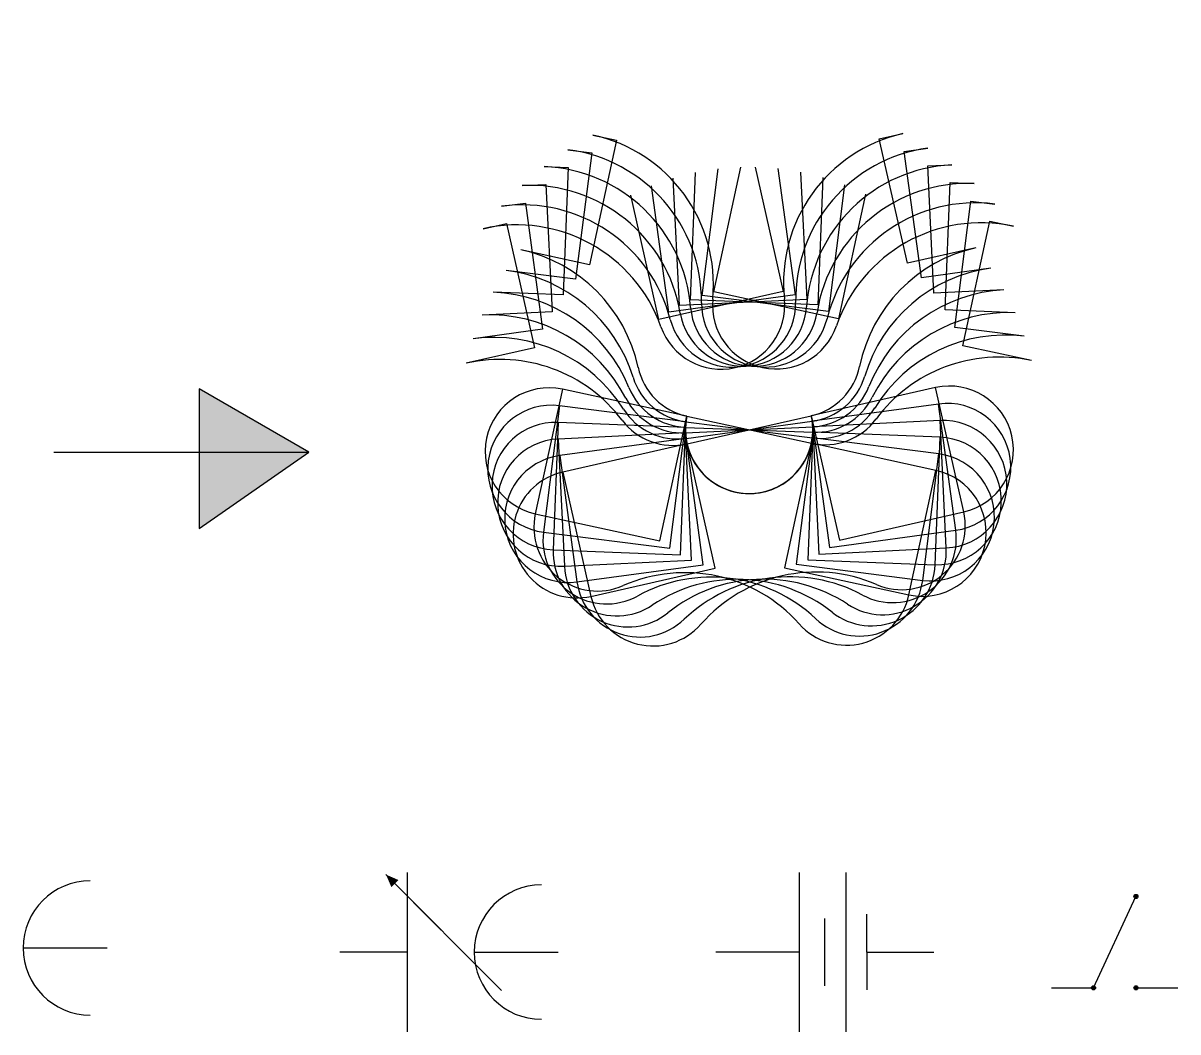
# Model space of a CAD drawing. Header units: inches. Extents: x 0 to 93838, y -1 to 60645.
# Drawn here: x 7277 to 7787, y 7467 to 7913 of the extents above; entities that cross this region are included whole.
import ezdxf

# ---------------------------------------------------------------- set-up
doc = ezdxf.new("R2010")
doc.units = ezdxf.units.IN
doc.header["$MEASUREMENT"] = 0

# ---------------------------------------------------------------- blocks, each defined once
blk = doc.blocks.new('*U1046')
for p, q in [((-28.17, 70.43), (-84.52, 70.43)), ((-84.52, 70.43), (-84.52, 14.09)), ((-28.17, 14.09), (-28.17, 70.43)), ((84.52, 70.43), (28.17, 70.43)), ((28.17, 70.43), (28.17, 14.09)), ((84.52, 14.09), (84.52, 70.43)), ((-84.52, 14.09), (-28.17, 14.09)), ((28.17, 14.09), (-28.17, 14.09)), ((28.17, 14.09), (84.52, 14.09)), ((-115.47, -42.26), (-84.52, -42.26)), ((-84.52, -42.26), (-84.52, -98.61)), ((-28.17, -42.26), (28.17, -42.26)), ((-28.17, -42.26), (-28.17, -42.26)), ((-28.17, -98.61), (-28.17, -42.26)), ((28.17, -42.26), (28.17, -98.61)), ((84.52, -98.61), (84.52, -42.26)), ((84.52, -42.26), (115.47, -42.26)), ((-84.52, -98.61), (-95.12, -98.61)), ((95.12, -98.61), (84.52, -98.61))]:
    blk.add_line(p, q)
for centre, radius, start, end in [((-56.35, 70.43), 28.17, 53.9681, 180), ((56.35, 70.43), 28.17, 0, 126.0319), ((0, 147.9), 67.62, 233.9681, 306.0319), ((-84.52, 42.26), 28.17, 90, 270), ((84.52, 42.26), 28.17, 270, 90), ((0, 14.09), 28.17, 0, 180), ((-28.17, -14.09), 28.17, 90, 155.6843), ((28.17, -14.09), 28.17, 24.3157, 90), ((-115.47, 25.36), 67.62, 270, 335.6843), ((115.47, 25.36), 67.62, 204.3157, 270), ((0, -42.26), 28.17, 6.7563, 173.2437), ((-95.12, -30.99), 67.62, 270, 353.2437), ((95.12, -30.99), 67.62, 186.7563, 270)]:
    blk.add_arc(centre, radius, start, end)
blk = doc.blocks.new('*U954')
at = {"color": 0, "linetype": 'ByBlock', "lineweight": -2, "transparency": 16777216}
for p, rotation in [((1327.67, 340.45), 24.99999999999999), ((1326.54, 339.98), 19.99999999999995), ((1325.36, 339.61), 14.99999999999994), ((1324.16, 339.35), 9.999999999999977), ((1322.94, 339.19), 4.999999999999918)]:
    blk.add_blockref('*U1046', p, dxfattribs=dict(at, rotation=rotation))
blk.add_blockref('*U1046', (1321.72, 339.13), dxfattribs=at)

msp = doc.modelspace()

# ---------------------------------------------------------------- hatches: boundary and pattern name
at = {"true_color": 0xcd2027}
h = msp.add_hatch(color=242, dxfattribs=at)
h.dxf.hatch_style = 1
h.paths.add_polyline_path([(7402.92721, 7723.76016), (7354.47989, 7751.73123), (7354.47989, 7689.95214)])
h = msp.add_hatch(color=256)
h.dxf.hatch_style = 1
h.paths.add_polyline_path([(7767.80635, 7527.3297, 1), (7769.6347, 7527.3297, 1)])
h = msp.add_hatch(color=256)
h.dxf.hatch_style = 1
h.paths.add_polyline_path([(7750.33829, 7487.75878, 0.54814605), (7749.03897, 7486.9297), (7749.95315, 7486.9297)])
h.paths.add_polyline_path([(7750.86732, 7486.9297, 0.291867779), (7750.33829, 7487.75878), (7749.95315, 7486.9297), (7749.03897, 7486.9297, 1)])
h = msp.add_hatch(color=256)
h.dxf.hatch_style = 1
h.paths.add_polyline_path([(7767.80635, 7486.9297, 1), (7769.6347, 7486.9297, 1)])

# ---------------------------------------------------------------- linework, layer by layer
for p, q in [((7402.92721, 7723.76016), (7354.47989, 7751.73123)), ((7354.47989, 7751.73123), (7354.47989, 7689.95214)), ((7290.23382, 7723.76016), (7402.92721, 7723.76016)), ((7354.47989, 7689.95214), (7402.92721, 7723.76016)), ((7488.18965, 7485.69022), (7437.11459, 7536.98597)), ((7446.45999, 7537.98624), (7446.45999, 7467.45457)), ((7620.02638, 7467.45458), (7620.02638, 7537.98626)), ((7620.02638, 7467.45458), (7620.02638, 7537.98626)), ((7640.44349, 7537.98628), (7640.44349, 7467.4546)), ((7749.95315, 7486.9297), (7768.72052, 7527.3297)), ((7631.16297, 7487.87165), (7631.16297, 7517.56919)), ((7631.16297, 7487.87165), (7631.16297, 7517.56919)), ((7631.16297, 7487.87165), (7631.16297, 7517.56919)), ((7631.16297, 7487.87165), (7631.16297, 7517.56919)), ((7649.72394, 7502.72042), (7649.72394, 7519.42529)), ((7276.6485, 7504.5765), (7306.34605, 7504.5765)), ((7276.6485, 7504.5765), (7313.77044, 7504.5765)), ((7446.45999, 7502.72041), (7416.76244, 7502.72041)), ((7476.15753, 7502.72041), (7505.85508, 7502.72041)), ((7476.15753, 7502.72041), (7513.27947, 7502.72041)), ((7620.02638, 7502.72042), (7582.90446, 7502.72042)), ((7620.02638, 7502.72042), (7582.90446, 7502.72042)), ((7649.72394, 7502.72042), (7679.42148, 7502.72042)), ((7649.72394, 7502.72042), (7679.42148, 7502.72042)), ((7649.72394, 7502.72042), (7649.72394, 7486.01555)), ((7731.39218, 7486.9297), (7749.95315, 7486.9297)), ((7768.72052, 7486.9297), (7787.28149, 7486.9297))]:
    msp.add_line(p, q)
msp.add_lwpolyline([(7437.11459, 7536.98597), (7461.51223, 7512.48291), (7461.51223, 7512.48291)])
for centre in [(7768.72052, 7527.3297), (7749.95315, 7486.9297), (7768.72052, 7486.9297)]:
    msp.add_circle(centre, 0.91417)
for centre in [(7306.34605, 7504.5765), (7505.85508, 7502.72041)]:
    msp.add_arc(centre, 29.69755, 90, 270)
msp.add_solid([(7442.65503, 7534.57829), (7437.11459, 7536.98597), (7439.50911, 7531.42442)])

# ---------------------------------------------------------------- block references
at = {"rotation": 167.7559567807185}
msp.add_blockref('*U954', (8964.25812, 7798.49021), dxfattribs=at)

doc.saveas('drawing.dxf')
